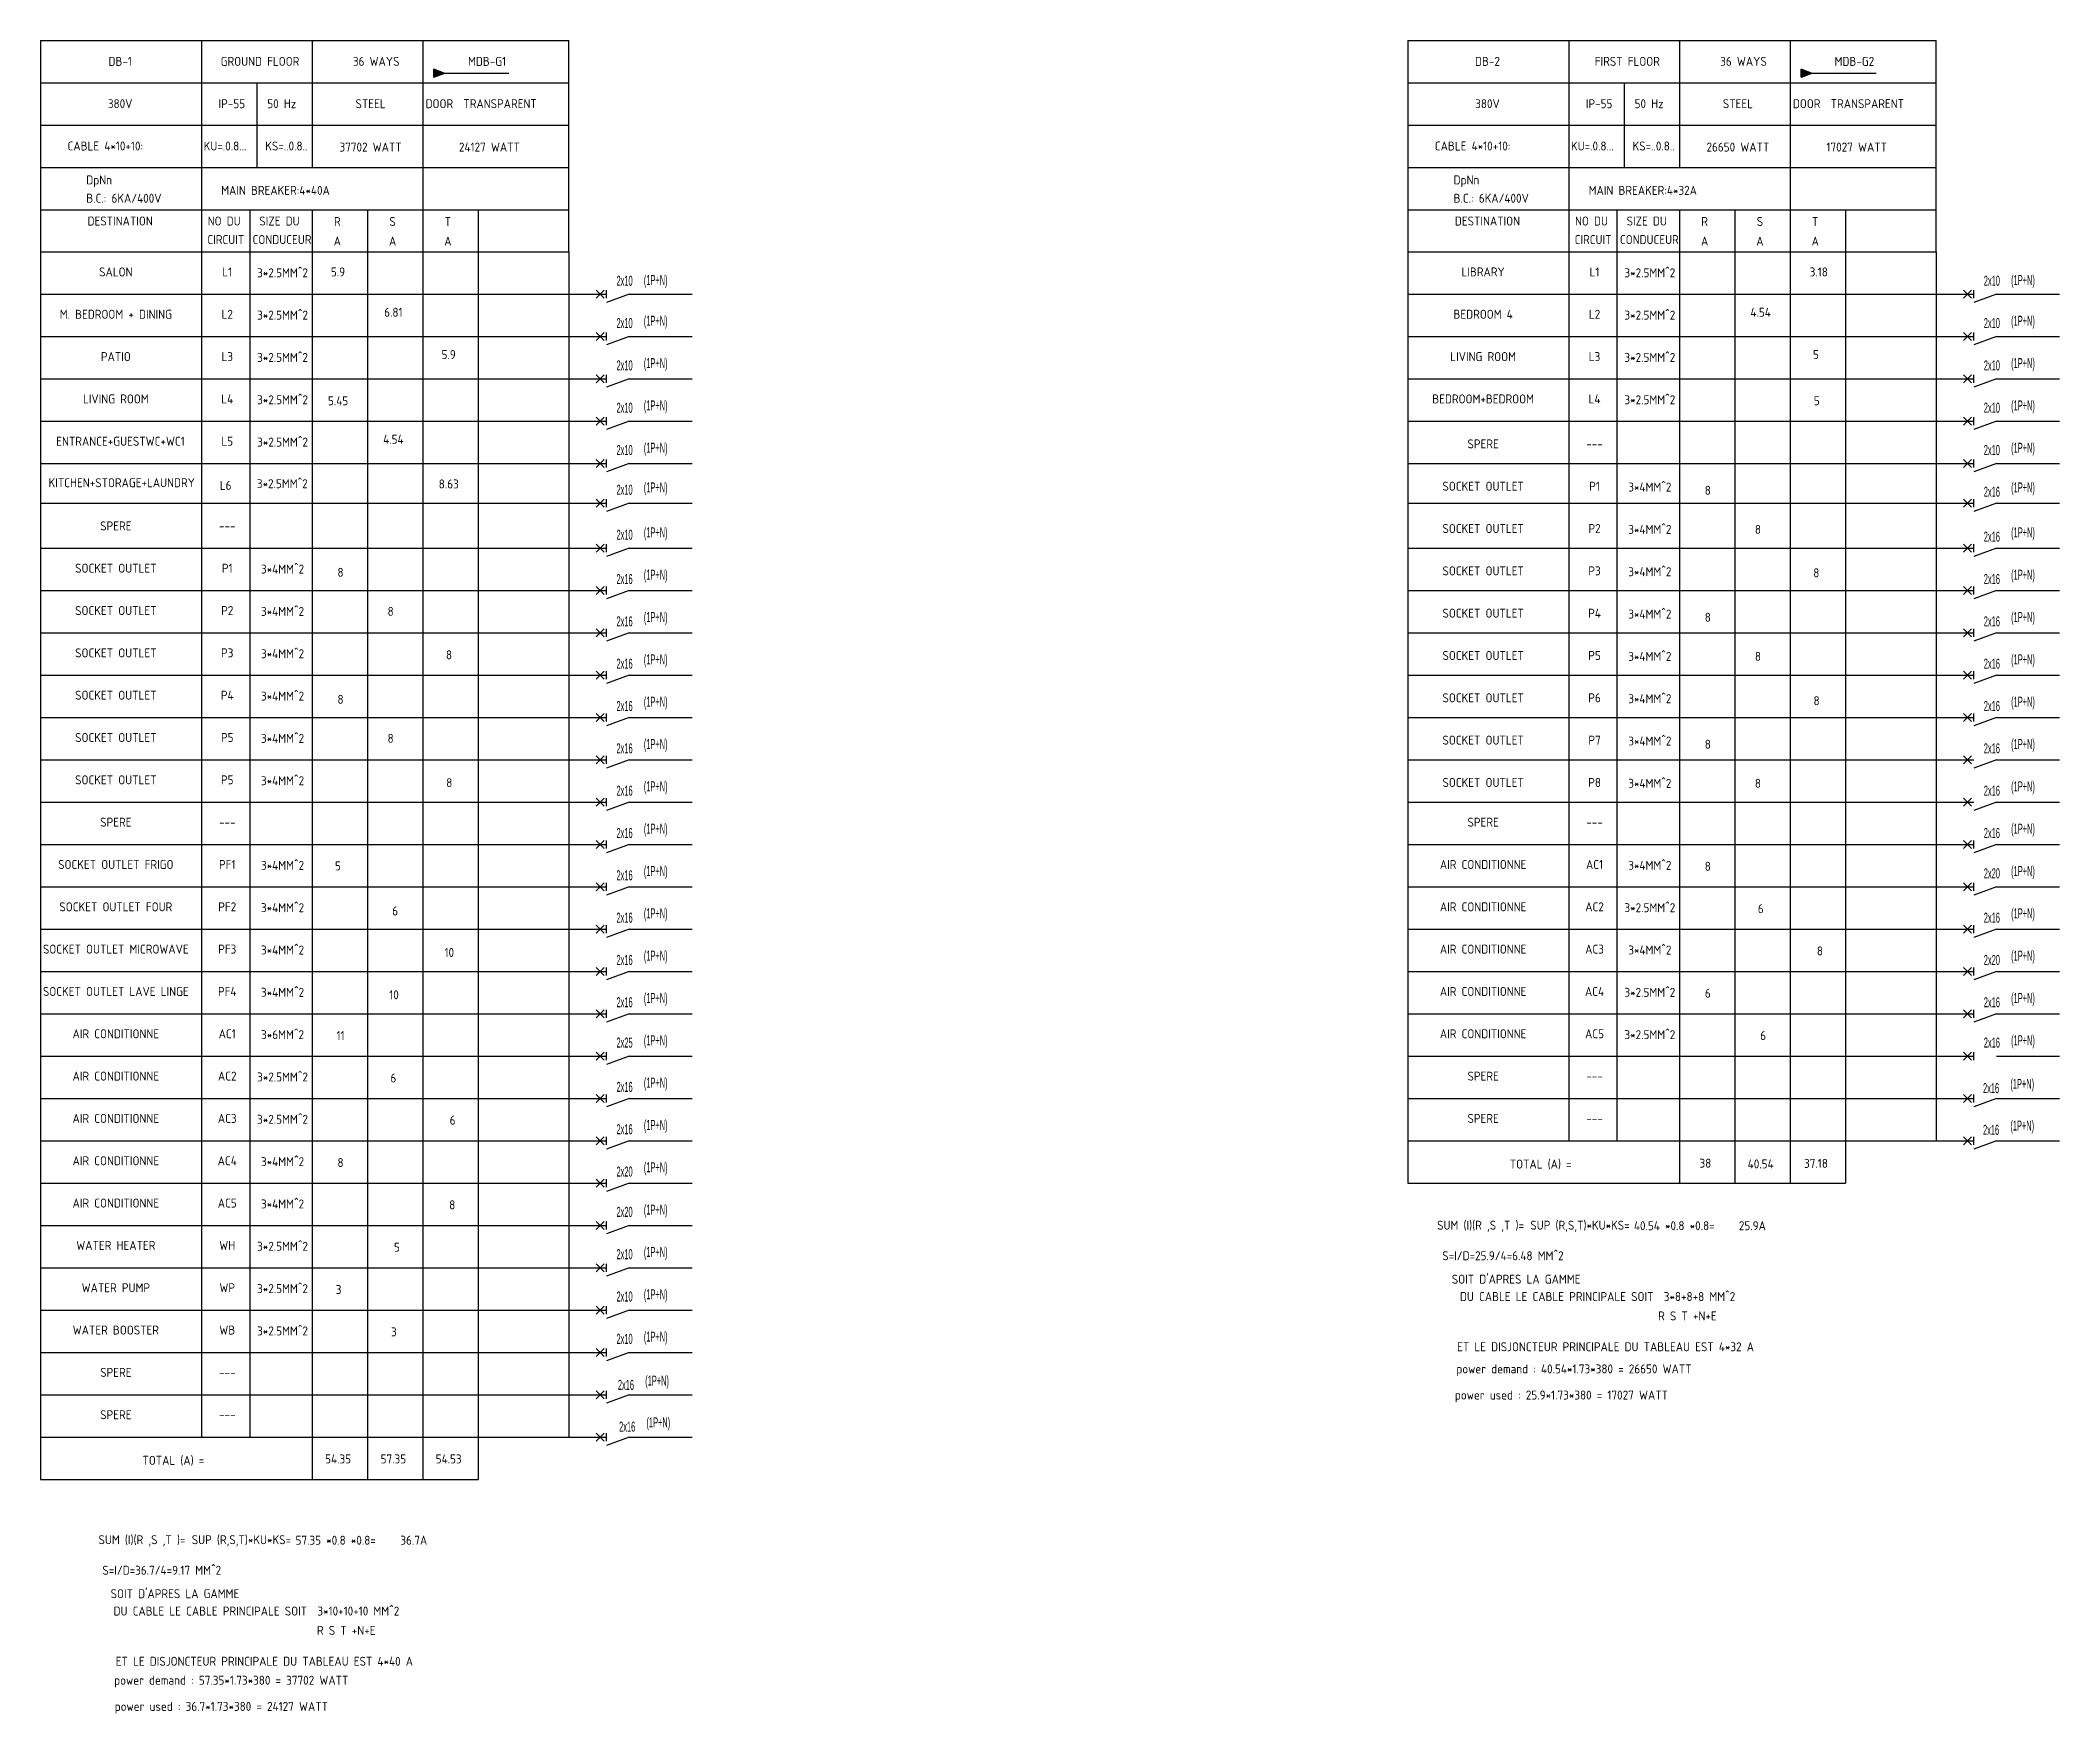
# Model space of a CAD drawing. Header units: inches. Extents: x 23642 to 146359, y -5490 to 33031.
# Drawn here: x 99884 to 146359, y -5490 to 33031 of the extents above; entities that cross this region are included whole.
import ezdxf
from ezdxf.enums import TextEntityAlignment as Align

# ---------------------------------------------------------------- set-up
doc = ezdxf.new("R2010")
doc.units = ezdxf.units.IN
doc.header["$LTSCALE"] = 5
doc.header["$MEASUREMENT"] = 0
doc.layers.add('1power', color=2, linetype='Continuous')
doc.layers.add('E-FIR', color=7, linetype='Continuous')
doc.styles.add('ROMANS', font='')
doc.styles.add('ST-25', font='ISOCP.shx', dxfattribs={"height": 0.25})
doc.styles.get('ROMANS').set_extended_font_data('Arial Narrow')

msp = doc.modelspace()

# ---------------------------------------------------------------- texts
at = {"style": 'ST-25'}
for s, height, p in [('DB-1', 206.984414, (101720.36972, 32548.40672)), ('GROUND FLOOR', 206.9844136, (104938.96972, 32548.40672)), ('36 WAYS', 206.984414, (107612.96972, 32548.40672)), ('MDB-G1', 206.984414, (110165.16972, 32548.40672)), ('DB-2', 206.984414, (133190.48346, 32548.40672)), ('FIRST FLOOR', 206.9844136, (136409.08346, 32548.40672)), ('36 WAYS', 206.984414, (139083.08346, 32548.40672)), ('MDB-G2', 206.984414, (141635.28346, 32548.40672)), ('380V', 206.984414, (101720.36972, 31574.00672)), ('IP-55', 206.984414, (104290.06972, 31574.00672)), ('50 Hz', 206.984414, (105440.86972, 31574.00672)), ('STEEL', 206.984414, (107484.16972, 31574.00672)), ('DOOR  TRANSPARENT', 206.9844136, (110029.36972, 31574.00672)), ('380V', 206.984414, (133190.48346, 31574.00672)), ('IP-55', 206.984414, (135760.18346, 31574.00672)), ('50 Hz', 206.984414, (136910.98346, 31574.00672)), ('STEEL', 206.984414, (138954.28346, 31574.00672)), ('DOOR  TRANSPARENT', 206.9844136, (141499.48346, 31574.00672)), ('CABLE 4*10+10:', 206.9844136, (101379.11972, 30599.60672)), ('KU=.0.8...', 206.984414, (104133.96972, 30599.60672)), ('KS=..0.8..', 206.984414, (105543.76972, 30599.60672)), ('37702 WATT', 206.984414, (107484.16972, 30575.10672)), ('24127 WATT', 206.984414, (110219.06972, 30575.10672)), ('CABLE 4*10+10:', 206.9844136, (132849.23346, 30599.60672)), ('KU=.0.8...', 206.984414, (135604.08346, 30599.60672)), ('KS=..0.8..', 206.984414, (137013.88346, 30599.60672)), ('26650 WATT', 206.984414, (138954.28346, 30575.10672)), ('17027 WATT', 206.984414, (141689.18346, 30575.10672)), ('MAIN BREAKER:4*40A', 206.9844136, (105295.26972, 29578.30672)), ('MAIN BREAKER:4*32A', 206.9844136, (136765.38346, 29578.30672)), ('DESTINATION', 206.9844136, (101720.36972, 28872.35672)), ('NO DU ', 206.984414, (104173.16972, 28872.35672)), ('SIZE DU ', 206.984414, (105445.76972, 28872.35672)), ('R', 206.98441, (106718.36972, 28861.85672)), ('S', 206.98441, (107990.96972, 28861.85672)), ('T', 206.98441, (109263.56972, 28861.85672)), ('DESTINATION', 206.9844136, (133190.48346, 28872.35672)), ('NO DU ', 206.984414, (135643.28346, 28872.35672)), ('SIZE DU ', 206.984414, (136915.88346, 28872.35672)), ('R', 206.98441, (138188.48346, 28861.85672)), ('S', 206.98441, (139461.08346, 28861.85672)), ('T', 206.98441, (140733.68346, 28861.85672)), ('CIRCUIT', 206.984414, (104151.11972, 28446.05672)), ('CONDUCEUR', 206.984414, (105445.76972, 28446.05672)), ('A', 206.98441, (106718.36972, 28411.40672)), ('A', 206.98441, (107990.96972, 28411.40672)), ('A', 206.98441, (109263.56972, 28411.40672)), ('CIRCUIT', 206.984414, (135621.23346, 28446.05672)), ('CONDUCEUR', 206.984414, (136915.88346, 28446.05672)), ('A', 206.98441, (138188.48346, 28411.40672)), ('A', 206.98441, (139461.08346, 28411.40672)), ('A', 206.98441, (140733.68346, 28411.40672)), ('SALON', 206.984414, (101620.61972, 27700.55672)), ('L1', 206.984414, (104184.71972, 27700.55672)), ('3*2.5MM^ 2', 206.984414, (105457.31972, 27700.55672)), ('5.9', 206.984414, (106733.06972, 27700.55672)), ('LIBRARY', 206.984414, (133090.73346, 27700.55672)), ('L1', 206.984414, (135654.83346, 27700.55672)), ('3*2.5MM^ 2', 206.984414, (136927.43346, 27700.55672)), ('3.18', 206.984414, (140816.18285, 27700.55672)), ('M. BEDROOM + DINING', 206.9844136, (101620.61972, 26726.15672)), ('L2', 206.984414, (104184.71972, 26726.15672)), ('3*2.5MM^ 2', 206.984414, (105457.31972, 26726.15672)), ('6.81', 206.984414, (108008.46972, 26772.35672)), ('BEDROOM 4', 206.984414, (133090.73346, 26726.15672)), ('L2', 206.984414, (135654.83346, 26726.15672)), ('3*2.5MM^ 2', 206.984414, (136927.43346, 26726.15672)), ('4.54', 206.984414, (139478.58346, 26772.35672)), ('PATIO', 206.984414, (101620.61972, 25751.75672)), ('L3', 206.984414, (104184.71972, 25751.75672)), ('3*2.5MM^ 2', 206.984414, (105457.31972, 25751.75672)), ('5.9', 206.984414, (109281.06972, 25797.95672)), ('LIVING ROOM', 206.9844136, (133090.73346, 25751.75672)), ('L3', 206.984414, (135654.83346, 25751.75672)), ('3*2.5MM^ 2', 206.984414, (136927.43346, 25751.75672)), ('5', 206.98441, (140751.18346, 25797.95672)), ('LIVING ROOM', 206.9844136, (101620.61972, 24777.35672)), ('L4', 206.984414, (104184.71972, 24777.35672)), ('3*2.5MM^ 2', 206.984414, (105457.31972, 24777.35672)), ('5.45', 206.984414, (106735.86972, 24733.95672)), ('BEDROOM+BEDROOM', 206.9844136, (133090.73346, 24777.35672)), ('L4', 206.984414, (135654.83346, 24777.35672)), ('3*2.5MM^ 2', 206.984414, (136927.43346, 24777.35672)), ('5', 206.98441, (140770.5825, 24733.95672)), ('ENTRANCE+GUESTWC+WC1', 206.9844136, (101727.71972, 23802.95672)), ('L5', 206.984414, (104184.71972, 23802.95672)), ('3*2.5MM^ 2', 206.984414, (105457.31972, 23802.95672)), ('4.54', 206.984414, (108008.46972, 23849.15672)), ('SPERE', 206.984414, (133090.73346, 23742.2125)), ('---', 206.984414, (135654.83346, 23742.2125)), ('KITCHEN+STORAGE+LAUNDRY', 206.9844136, (101756.43016, 22848.08978)), ('L6', 206.984414, (104148.30841, 22787.16615)), ('3*2.5MM^ 2', 206.984414, (105451.44081, 22845.67896)), ('8.63', 206.984414, (109282.91497, 22819.6222)), ('SOCKET OUTLET', 206.9844136, (133090.73346, 22767.8125)), ('P1', 206.984414, (135654.83346, 22767.8125)), ('3*4MM^ 2', 206.984414, (136927.43346, 22767.8125)), ('8', 206.98441, (138261.98346, 22673.3125)), ('SPERE', 206.984414, (101620.61972, 21854.15672)), ('SOCKET OUTLET', 206.9844136, (133090.73346, 21793.4125)), ('P2', 206.984414, (135654.83346, 21793.4125)), ('3*4MM^ 2', 206.984414, (136927.43346, 21793.4125)), ('8', 206.98441, (139415.23346, 21774.1625)), ('---', 206.984414, (104184.71972, 21854.15672)), ('SOCKET OUTLET', 206.9844136, (101620.61972, 20879.75672)), ('P1', 206.984414, (104184.71972, 20879.75672)), ('3*4MM^ 2', 206.984414, (105457.31972, 20879.75672)), ('SOCKET OUTLET', 206.9844136, (133090.73346, 20819.0125)), ('P3', 206.984414, (135654.83346, 20819.0125)), ('3*4MM^ 2', 206.984414, (136927.43346, 20819.0125)), ('8', 206.98441, (106791.86972, 20785.25672)), ('8', 206.98441, (140758.53346, 20773.8625)), ('SOCKET OUTLET', 206.9844136, (101620.61972, 19905.35672)), ('P2', 206.984414, (104184.71972, 19905.35672)), ('3*4MM^ 2', 206.984414, (105457.31972, 19905.35672)), ('8', 206.98441, (107945.11972, 19886.10672)), ('SOCKET OUTLET', 206.9844136, (133090.73346, 19844.6125)), ('P4', 206.984414, (135654.83346, 19844.6125)), ('3*4MM^ 2', 206.984414, (136927.43346, 19844.6125)), ('8', 206.98441, (138261.98346, 19750.1125)), ('3*4MM^ 2', 206.984414, (105457.31972, 18930.95672)), ('SOCKET OUTLET', 206.9844136, (101620.61972, 18930.95672)), ('P3', 206.984414, (104184.71972, 18930.95672)), ('8', 206.98441, (109288.41972, 18885.80672)), ('SOCKET OUTLET', 206.9844136, (133090.73346, 18870.2125)), ('P5', 206.984414, (135654.83346, 18870.2125)), ('3*4MM^ 2', 206.984414, (136927.43346, 18870.2125)), ('8', 206.98441, (139415.23346, 18850.9625)), ('SOCKET OUTLET', 206.9844136, (101620.61972, 17956.55672)), ('P4', 206.984414, (104184.71972, 17956.55672)), ('3*4MM^ 2', 206.984414, (105457.31972, 17956.55672)), ('8', 206.98441, (106791.86972, 17862.05672)), ('SOCKET OUTLET', 206.9844136, (133090.73346, 17895.8125)), ('P6', 206.984414, (135654.83346, 17895.8125)), ('3*4MM^ 2', 206.984414, (136927.43346, 17895.8125)), ('8', 206.98441, (140765.25339, 17829.98693)), ('SOCKET OUTLET', 206.9844136, (101620.61972, 16982.15672)), ('P5', 206.984414, (104184.71972, 16982.15672)), ('3*4MM^ 2', 206.984414, (105457.31972, 16982.15672)), ('8', 206.98441, (107945.11972, 16962.90672)), ('SOCKET OUTLET', 206.9844136, (133090.73346, 16921.4125)), ('P7', 206.984414, (135654.83346, 16921.4125)), ('3*4MM^ 2', 206.984414, (136927.43346, 16921.4125)), ('8', 206.98441, (138261.98346, 16826.9125)), ('SOCKET OUTLET', 206.9844136, (101620.61972, 16007.75672)), ('P5', 206.984414, (104184.71972, 16007.75672)), ('3*4MM^ 2', 206.984414, (105457.31972, 16007.75672)), ('8', 206.98441, (109295.13965, 15941.93115)), ('SOCKET OUTLET', 206.9844136, (133090.73346, 15947.0125)), ('P8', 206.984414, (135654.83346, 15947.0125)), ('3*4MM^ 2', 206.984414, (136927.43346, 15947.0125)), ('8', 206.98441, (139415.23346, 15927.7625)), ('SPERE', 206.984414, (101620.61972, 15033.35672)), ('---', 206.984414, (104184.71972, 15033.35672)), ('SPERE', 206.984414, (133090.73346, 15033.35672)), ('---', 206.984414, (135654.83346, 15033.35672)), ('SOCKET OUTLET FRIGO', 206.9844136, (101620.61972, 14058.95672)), ('PF1', 206.984414, (104184.71972, 14058.95672)), ('3*4MM^ 2', 206.984414, (105457.31972, 14058.95672)), ('5', 206.98441, (106732.1523, 14026.95457)), ('AIR CONDITIONNE', 206.9844136, (133090.73346, 14058.95672)), ('AC1', 206.984414, (135654.83346, 14058.95672)), ('3*4MM^ 2', 206.984414, (136927.43346, 14058.95672)), ('8', 206.98441, (138261.98346, 14018.00672)), ('SOCKET OUTLET FOUR', 206.9844136, (101620.61972, 13084.55672)), ('PF2', 206.984414, (104184.71972, 13084.55672)), ('3*4MM^ 2', 206.984414, (105457.31972, 13084.55672)), ('6', 206.98441, (108049.14293, 12990.05672)), ('AIR CONDITIONNE', 206.9844136, (133090.73346, 13084.55672)), ('AC2', 206.984414, (135654.83346, 13084.55672)), ('3*2.5MM^ 2', 206.984414, (136927.43346, 13084.55672)), ('6', 206.98441, (139478.58346, 13041.15672)), ('SOCKET OUTLET MICROWAVE', 206.9844136, (101620.61972, 12110.15672)), ('PF3', 206.984414, (104184.71972, 12110.15672)), ('3*4MM^ 2', 206.984414, (105457.31972, 12110.15672)), ('10', 206.984414, (109295.14061, 12033.15672)), ('AIR CONDITIONNE', 206.9844136, (133090.73346, 12110.15672)), ('AC3', 206.984414, (135654.83346, 12110.15672)), ('3*4MM^ 2', 206.984414, (136927.43346, 12110.15672)), ('8', 206.98441, (140842.18346, 12069.20672)), ('SOCKET OUTLET LAVE LINGE', 206.9844136, (101620.61972, 11135.75672)), ('PF4', 206.984414, (104184.71972, 11135.75672)), ('3*4MM^ 2', 206.984414, (105457.31972, 11135.75672)), ('10', 206.984414, (108023.3421, 11058.75672)), ('AIR CONDITIONNE', 206.9844136, (133090.73346, 11135.75672)), ('AC4', 206.984414, (135654.83346, 11135.75672)), ('3*2.5MM^ 2', 206.984414, (136927.43346, 11135.75672)), ('6', 206.98441, (138261.98346, 11094.80672)), ('AIR CONDITIONNE', 206.9844136, (101620.61972, 10161.35672)), ('AC1', 206.984414, (104184.71972, 10161.35672)), ('3*6MM^ 2', 206.984414, (105457.31972, 10161.35672)), ('AIR CONDITIONNE', 206.9844136, (133090.73346, 10161.35672)), ('AC5', 206.984414, (135654.83346, 10161.35672)), ('3*2.5MM^ 2', 206.984414, (136927.43346, 10161.35672)), ('11', 206.984414, (106791.86972, 10120.40672)), ('6', 206.98441, (139534.58346, 10120.40672)), ('3*2.5MM^ 2', 206.984414, (105457.31972, 9186.95672)), ('AIR CONDITIONNE', 206.9844136, (101620.61972, 9186.95672)), ('AC2', 206.984414, (104184.71972, 9186.95672)), ('6', 206.98441, (108008.46972, 9143.55672)), ('SPERE', 206.984414, (133090.73346, 9186.95672)), ('---', 206.984414, (135654.83346, 9186.95672)), ('AIR CONDITIONNE', 206.9844136, (101620.61972, 8212.55672)), ('AC3', 206.984414, (104184.71972, 8212.55672)), ('3*2.5MM^ 2', 206.984414, (105457.31972, 8212.55672)), ('6', 206.98441, (109372.06972, 8171.60672)), ('SPERE', 206.984414, (133090.73346, 8212.55672)), ('---', 206.984414, (135654.83346, 8212.55672)), ('AIR CONDITIONNE', 206.9844136, (101620.61972, 7238.15672)), ('AC4', 206.984414, (104184.71972, 7238.15672)), ('3*4MM^ 2', 206.984414, (105457.31972, 7238.15672)), ('8', 206.98441, (106791.86972, 7197.20672)), ('TOTAL (A) =', 206.9844136, (134415.57861, 7162.41697)), ('38', 206.984414, (138205.98346, 7182.19061)), ('40.54', 206.984414, (139478.58346, 7165.36304)), ('37.18', 206.984414, (140751.18346, 7177.90382)), ('AIR CONDITIONNE', 206.9844136, (101620.61972, 6263.75672)), ('AC5', 206.984414, (104184.71972, 6263.75672)), ('3*4MM^ 2', 206.984414, (105457.31972, 6263.75672)), ('8', 206.98441, (109362.94454, 6222.80672)), ('SUM (I)(R ,S ,T )= ', 206.9844136, (133090.73346, 5741.14299)), ('SUP (R,S,T)*KU*KS=', 206.9844136, (135319.88346, 5741.14299)), ('40.54 *0.8 *0.8=', 206.9844136, (137489.88346, 5742.54299)), ('25.9A', 206.984414, (139287.13346, 5742.54299)), ('WATER HEATER', 206.9844136, (101620.61972, 5289.35672)), ('WH', 206.984414, (104184.71972, 5289.35672)), ('3*2.5MM^ 2', 206.984414, (105457.31972, 5289.35672)), ('5', 206.98441, (108090.23133, 5248.40672)), ('S=I/D=25.9/4=6.48 MM^ 2', 206.9844136, (133546.46456, 5071.24299)), ("SOIT D'APRES LA GAMME ", 206.9844136, (133909.76456, 4531.89299)), ('WATER PUMP', 206.984414, (101620.61972, 4314.95672)), ('WP', 206.984414, (104184.71972, 4314.95672)), ('3*2.5MM^ 2', 206.984414, (105457.31972, 4314.95672)), ('3', 206.98441, (106747.24947, 4274.00672)), ('DU CABLE LE CABLE PRINCIPALE SOIT  3*8+8+8 MM^ 2', 206.9844136, (135725.21456, 4131.84299)), ('R S T +N+E', 206.984414, (137792.31456, 3666.69299)), ('WATER BOOSTER', 206.9844136, (101620.61972, 3340.55672)), ('WB', 206.984414, (104184.71972, 3340.55672)), ('3*2.5MM^ 2', 206.984414, (105457.31972, 3340.55672)), ('3', 206.98441, (108019.18814, 3299.60672)), ('ET LE DISJONCTEUR PRINCIPALE DU TABLEAU EST 4*32 A', 206.9844136, (135907.91456, 2955.84299)), ('SPERE', 206.984414, (101620.61972, 2366.15672)), ('---', 206.984414, (104184.71972, 2366.15672)), ('power demand : 40.54*1.73*380 = 26650 WATT', 206.9844136, (135180.53569, 2415.46516)), ('power used : 25.9*1.73*380 = 17027 WATT  ', 206.9844136, (135010.78569, 1813.11516)), ('SPERE', 206.984414, (101620.61972, 1391.75672)), ('---', 206.984414, (104184.71972, 1391.75672)), ('TOTAL (A) =', 206.9844136, (102945.46487, 341.61697)), ('54.35', 206.984414, (106735.86972, 373.95672)), ('57.35', 206.984414, (108008.46972, 373.95672)), ('54.53', 206.984414, (109281.06972, 373.95672)), ('SUM (I)(R ,S ,T )= ', 206.9844136, (102281.62051, -1499.35701)), ('SUP (R,S,T)*KU*KS=', 206.9844136, (104510.77051, -1499.35701)), ('57.35 *0.8 *0.8=', 206.9844136, (106680.77051, -1497.95701)), ('36.7A', 206.984414, (108478.02051, -1497.95701)), ('S=I/D=36.7/4=9.17 MM^ 2', 206.9844136, (102677.91769, -2169.25701)), ("SOIT D'APRES LA GAMME ", 206.9844136, (103041.21769, -2708.60701)), ('DU CABLE LE CABLE PRINCIPALE SOIT  3*10+10+10 MM^ 2', 206.9844136, (104856.66769, -3108.65701)), ('R S T +N+E', 206.984414, (106923.76769, -3573.80701)), ('ET LE DISJONCTEUR PRINCIPALE DU TABLEAU EST 4*40 A', 206.9844136, (105039.36769, -4284.65701)), ('power demand : 57.35*1.73*380 = 37702 WATT', 206.9844136, (104277.33804, -4752.5742)), ('power used : 36.7*1.73*380 = 24127 WATT ', 206.9844136, (104107.58804, -5354.9242))]:
    msp.add_text(s, height=height, dxfattribs=at).set_placement(p, align=Align.MIDDLE)
for s, height, p in [('DpNn', 206.984414, (100940.64625, 29715.31341)), ('DpNn', 206.984414, (132410.75999, 29715.31341)), ('B.C.: 6KA/400V', 206.9844136, (100940.64625, 29293.45197)), ('B.C.: 6KA/400V', 206.9844136, (132410.75999, 29293.45197))]:
    msp.add_text(s, height=height, dxfattribs=at).set_placement(p)
at = {"layer": 'E-FIR', "style": 'ROMANS', "width": 0.65}
for s, p in [('2x10', (113144.29563, 27382.90349)), ('(1P+N)', (113773.37156, 27398.92181)), ('2x10', (144614.40937, 27382.90349)), ('(1P+N)', (145243.4853, 27398.92181)), ('2x10', (113144.29563, 26408.50349)), ('(1P+N)', (113773.37156, 26461.62181)), ('2x10', (144614.40937, 26408.50349)), ('(1P+N)', (145243.4853, 26461.62181)), ('2x10', (113144.29563, 25434.10349)), ('(1P+N)', (113773.37156, 25487.22181)), ('2x10', (144614.40937, 25434.10349)), ('(1P+N)', (145243.4853, 25487.22181)), ('2x10', (113144.29563, 24459.70349)), ('(1P+N)', (113773.37156, 24512.82181)), ('2x10', (144614.40937, 24459.70349)), ('(1P+N)', (145243.4853, 24512.82181)), ('2x10', (113144.29563, 23485.30349)), ('(1P+N)', (113773.37156, 23538.42181)), ('2x10', (144614.31025, 23485.30349)), ('(1P+N)', (145243.38617, 23538.42181)), ('2x10', (113144.19476, 22571.64771)), ('(1P+N)', (113773.27069, 22624.76603)), ('(1P+N)', (145243.38617, 22624.76603)), ('2x16', (144614.31025, 22525.79771)), ('2x10', (113144.29563, 21536.50349)), ('(1P+N)', (113773.37156, 21589.62181)), ('2x16', (144614.31025, 21490.65349)), ('(1P+N)', (145243.38617, 21589.62181)), ('2x16', (113144.29563, 20516.25349)), ('(1P+N)', (113773.37156, 20615.22181)), ('2x16', (144614.31025, 20516.25349)), ('(1P+N)', (145243.38617, 20615.22181)), ('2x16', (113144.29563, 19541.85349)), ('(1P+N)', (113773.37156, 19640.82181)), ('2x16', (144614.31025, 19541.85349)), ('(1P+N)', (145243.38617, 19640.82181)), ('2x16', (113144.29563, 18567.45349)), ('(1P+N)', (113773.37156, 18666.42181)), ('2x16', (144614.31025, 18567.45349)), ('(1P+N)', (145243.38617, 18666.42181)), ('2x16', (113144.29563, 17593.05349)), ('(1P+N)', (113773.37156, 17692.02181)), ('2x16', (144614.31025, 17593.05349)), ('(1P+N)', (145243.38617, 17692.02181)), ('2x16', (113144.29563, 16618.65349)), ('(1P+N)', (113773.37156, 16717.62181)), ('2x16', (144614.31025, 16618.65349)), ('(1P+N)', (145243.38617, 16717.62181)), ('2x16', (113144.29563, 15644.25349)), ('(1P+N)', (113773.37156, 15743.22181)), ('2x16', (144614.31025, 15644.25349)), ('(1P+N)', (145243.38617, 15743.22181)), ('2x16', (113144.29563, 14669.85349)), ('(1P+N)', (113773.37156, 14768.82181)), ('2x16', (144614.40937, 14669.85349)), ('(1P+N)', (145243.4853, 14768.82181)), ('(1P+N)', (113773.37156, 13794.42181)), ('2x20', (144614.40937, 13741.30349)), ('(1P+N)', (145243.4853, 13794.42181)), ('(1P+N)', (145243.4853, 13794.42181)), ('2x16', (113144.29563, 13695.45349)), ('(1P+N)', (113773.37156, 12820.02181)), ('(1P+N)', (145243.4853, 12820.02181)), ('2x16', (113144.29563, 12721.05349)), ('2x16', (144614.40937, 12721.05349)), ('(1P+N)', (113773.37156, 11845.62181)), ('(1P+N)', (145243.4853, 11845.62181)), ('2x16', (113144.29563, 11746.65349)), ('2x20', (144614.40937, 11746.65349)), ('2x16', (113144.29563, 10772.25349)), ('(1P+N)', (113773.37156, 10871.22181)), ('2x16', (144614.40937, 10772.25349)), ('(1P+N)', (145243.4853, 10871.22181)), ('2x25', (113144.29563, 9843.70349)), ('(1P+N)', (113773.37156, 9896.82181)), ('(1P+N)', (113773.37156, 9896.82181)), ('2x16', (144614.40937, 9843.70349)), ('(1P+N)', (145243.4853, 9896.82181)), ('2x16', (113144.29563, 8823.45349)), ('(1P+N)', (113773.37156, 8922.42181)), ('2x16', (144596.50177, 8795.50145)), ('(1P+N)', (145225.57769, 8894.46977)), ('2x16', (113144.29563, 7849.05349)), ('(1P+N)', (113773.37156, 7948.02181)), ('2x16', (144596.50177, 7835.50145)), ('(1P+N)', (145225.57769, 7934.46977)), ('2x20', (113144.29563, 6874.65349)), ('(1P+N)', (113773.37156, 6973.62181)), ('2x20', (113144.29563, 5946.10349)), ('(1P+N)', (113773.37156, 5999.22181)), ('2x10', (113144.29563, 4971.70349)), ('(1P+N)', (113773.37156, 5024.82181)), ('2x10', (113144.29563, 3997.30349)), ('(1P+N)', (113773.37156, 4050.42181)), ('2x10', (113144.29563, 3022.90349)), ('(1P+N)', (113773.37156, 3076.02181)), ('2x16', (113176.00177, 1963.50145)), ('(1P+N)', (113805.07769, 2062.46977)), ('2x16', (113204.50177, 1001.50145)), ('(1P+N)', (113833.57769, 1100.46977))]:
    msp.add_text(s, height=229.480436, dxfattribs=at).set_placement(p)

# ---------------------------------------------------------------- hatches: boundary and pattern name
at = {"layer": '1power', "linetype": 'Continuous'}
h = msp.add_hatch(dxfattribs=at)
h.set_pattern_fill('LINE', color=256, scale=0.07)
h.set_pattern_definition([(0, (121985.8143, 43123.35698), (0, 0.22225), [])])
h.paths.add_polyline_path([(108937.41111, 32365.63938), (108937.41111, 32185.27458), (109177.21431, 32275.45698)])
h = msp.add_hatch(dxfattribs=at)
h.set_pattern_fill('LINE', color=256, scale=0.07)
h.set_pattern_definition([(0, (153455.92805, 43123.35698), (0, 0.22225), [])])
h.paths.add_polyline_path([(140407.52485, 32365.63938), (140407.52485, 32185.27458), (140647.32805, 32275.45698)])

# ---------------------------------------------------------------- linework, layer by layer
for p, q in [((112046.26343, 27185.05698), (112913.70732, 27185.05698)), ((112858.53205, 27093.0982), (112674.61449, 27277.01576)), ((112674.61449, 27093.0982), (112858.53205, 27277.01576)), ((112913.70732, 27093.0982), (112913.70732, 27277.01576)), ((113436.12401, 27185.05698), (112913.70732, 26994.91285)), ((113436.12401, 27185.05698), (114888.8362, 27185.05698)), ((143516.37717, 27185.05698), (144383.82106, 27185.05698)), ((144328.64579, 27093.0982), (144144.72823, 27277.01576)), ((144144.72823, 27093.0982), (144328.64579, 27277.01576)), ((144383.82106, 27093.0982), (144383.82106, 27277.01576)), ((144906.23775, 27185.05698), (144383.82106, 26994.91285)), ((144906.23775, 27185.05698), (146358.94994, 27185.05698)), ((112046.26343, 26210.65698), (112913.70732, 26210.65698)), ((112858.53205, 26118.6982), (112674.61449, 26302.61576)), ((112674.61449, 26118.6982), (112858.53205, 26302.61576)), ((112913.70732, 26118.6982), (112913.70732, 26302.61576)), ((113436.12401, 26210.65698), (112913.70732, 26020.51285)), ((113436.12401, 26210.65698), (114888.8362, 26210.65698)), ((143516.37717, 26210.65698), (144383.82106, 26210.65698)), ((144328.64579, 26118.6982), (144144.72823, 26302.61576)), ((144144.72823, 26118.6982), (144328.64579, 26302.61576)), ((144383.82106, 26118.6982), (144383.82106, 26302.61576)), ((144906.23775, 26210.65698), (144383.82106, 26020.51285)), ((144906.23775, 26210.65698), (146358.94994, 26210.65698)), ((112046.26343, 25236.25698), (112913.70732, 25236.25698)), ((112858.53205, 25144.2982), (112674.61449, 25328.21576)), ((112674.61449, 25144.2982), (112858.53205, 25328.21576)), ((112913.70732, 25144.2982), (112913.70732, 25328.21576)), ((113436.12401, 25236.25698), (112913.70732, 25046.11285)), ((113436.12401, 25236.25698), (114888.8362, 25236.25698)), ((143516.37717, 25236.25698), (144383.82106, 25236.25698)), ((144328.64579, 25144.2982), (144144.72823, 25328.21576)), ((144144.72823, 25144.2982), (144328.64579, 25328.21576)), ((144383.82106, 25144.2982), (144383.82106, 25328.21576)), ((144906.23775, 25236.25698), (144383.82106, 25046.11285)), ((144906.23775, 25236.25698), (146358.94994, 25236.25698)), ((112046.26343, 24261.85698), (112913.70732, 24261.85698)), ((112858.53205, 24169.8982), (112674.61449, 24353.81576)), ((112674.61449, 24169.8982), (112858.53205, 24353.81576)), ((112913.70732, 24169.8982), (112913.70732, 24353.81576)), ((113436.12401, 24261.85698), (112913.70732, 24071.71285)), ((113436.12401, 24261.85698), (114888.8362, 24261.85698)), ((143516.37717, 24261.85698), (144383.82106, 24261.85698)), ((144328.64579, 24169.8982), (144144.72823, 24353.81576)), ((144144.72823, 24169.8982), (144328.64579, 24353.81576)), ((144383.82106, 24169.8982), (144383.82106, 24353.81576)), ((144906.23775, 24261.85698), (144383.82106, 24071.71285)), ((144906.23775, 24261.85698), (146358.94994, 24261.85698)), ((112046.26343, 23287.45698), (112913.70732, 23287.45698)), ((112858.53205, 23195.4982), (112674.61449, 23379.41576)), ((112674.61449, 23195.4982), (112858.53205, 23379.41576)), ((112913.70732, 23195.4982), (112913.70732, 23379.41576)), ((113436.12401, 23287.45698), (112913.70732, 23097.31285)), ((113436.12401, 23287.45698), (114888.8362, 23287.45698)), ((143516.27805, 23287.45698), (144383.72193, 23287.45698)), ((144328.54666, 23195.4982), (144144.62911, 23379.41576)), ((144144.62911, 23195.4982), (144328.54666, 23379.41576)), ((144383.72193, 23195.4982), (144383.72193, 23379.41576)), ((144906.13862, 23287.45698), (144383.72193, 23097.31285)), ((144906.13862, 23287.45698), (146358.85082, 23287.45698)), ((112046.16256, 22373.8012), (112913.60645, 22373.8012)), ((112858.43118, 22281.84242), (112674.51362, 22465.75997)), ((112674.51362, 22281.84242), (112858.43118, 22465.75997)), ((112913.60645, 22281.84242), (112913.60645, 22465.75997)), ((113436.02314, 22373.8012), (112913.60645, 22183.65707)), ((113436.02314, 22373.8012), (114888.73533, 22373.8012)), ((143516.27805, 22373.8012), (144383.72193, 22373.8012)), ((144328.54666, 22281.84242), (144144.62911, 22465.75997)), ((144144.62911, 22281.84242), (144328.54666, 22465.75997)), ((144383.72193, 22281.84242), (144383.72193, 22465.75997)), ((144906.13862, 22373.8012), (144383.72193, 22183.65707)), ((144906.13862, 22373.8012), (146358.85082, 22373.8012)), ((112858.53205, 21246.6982), (112674.61449, 21430.61576)), ((112674.61449, 21246.6982), (112858.53205, 21430.61576)), ((112913.70732, 21246.6982), (112913.70732, 21430.61576)), ((144328.54666, 21246.6982), (144144.62911, 21430.61576)), ((144144.62911, 21246.6982), (144328.54666, 21430.61576)), ((144383.72193, 21246.6982), (144383.72193, 21430.61576)), ((112046.26343, 21338.65698), (112913.70732, 21338.65698)), ((113436.12401, 21338.65698), (112913.70732, 21148.51285)), ((113436.12401, 21338.65698), (114888.8362, 21338.65698)), ((143516.27805, 21338.65698), (144383.72193, 21338.65698)), ((144906.13862, 21338.65698), (144383.72193, 21148.51285)), ((144906.13862, 21338.65698), (146358.85082, 21338.65698)), ((112858.53205, 20272.2982), (112674.61449, 20456.21576)), ((112674.61449, 20272.2982), (112858.53205, 20456.21576)), ((112913.70732, 20272.2982), (112913.70732, 20456.21576)), ((144328.54666, 20272.2982), (144144.62911, 20456.21576)), ((144144.62911, 20272.2982), (144328.54666, 20456.21576)), ((144383.72193, 20272.2982), (144383.72193, 20456.21576)), ((112046.26343, 20364.25698), (112913.70732, 20364.25698)), ((113436.12401, 20364.25698), (112913.70732, 20174.11285)), ((113436.12401, 20364.25698), (114888.8362, 20364.25698)), ((143516.27805, 20364.25698), (144383.72193, 20364.25698)), ((144906.13862, 20364.25698), (144383.72193, 20174.11285)), ((144906.13862, 20364.25698), (146358.85082, 20364.25698)), ((112046.26343, 19389.85698), (112913.70732, 19389.85698)), ((112858.53205, 19297.8982), (112674.61449, 19481.81576)), ((112674.61449, 19297.8982), (112858.53205, 19481.81576)), ((112913.70732, 19297.8982), (112913.70732, 19481.81576)), ((113436.12401, 19389.85698), (112913.70732, 19199.71285)), ((113436.12401, 19389.85698), (114888.8362, 19389.85698)), ((143516.27805, 19389.85698), (144383.72193, 19389.85698)), ((144328.54666, 19297.8982), (144144.62911, 19481.81576)), ((144144.62911, 19297.8982), (144328.54666, 19481.81576)), ((144383.72193, 19297.8982), (144383.72193, 19481.81576)), ((144906.13862, 19389.85698), (144383.72193, 19199.71285)), ((144906.13862, 19389.85698), (146358.85082, 19389.85698)), ((112046.26343, 18415.45698), (112913.70732, 18415.45698)), ((112858.53205, 18323.4982), (112674.61449, 18507.41576)), ((112674.61449, 18323.4982), (112858.53205, 18507.41576)), ((112913.70732, 18323.4982), (112913.70732, 18507.41576)), ((113436.12401, 18415.45698), (112913.70732, 18225.31285)), ((113436.12401, 18415.45698), (114888.8362, 18415.45698)), ((143516.27805, 18415.45698), (144383.72193, 18415.45698)), ((144328.54666, 18323.4982), (144144.62911, 18507.41576)), ((144144.62911, 18323.4982), (144328.54666, 18507.41576)), ((144383.72193, 18323.4982), (144383.72193, 18507.41576)), ((144906.13862, 18415.45698), (144383.72193, 18225.31285)), ((144906.13862, 18415.45698), (146358.85082, 18415.45698)), ((112046.26343, 17441.05698), (112913.70732, 17441.05698)), ((112858.53205, 17349.0982), (112674.61449, 17533.01576)), ((112674.61449, 17349.0982), (112858.53205, 17533.01576)), ((112913.70732, 17349.0982), (112913.70732, 17533.01576)), ((113436.12401, 17441.05698), (112913.70732, 17250.91285)), ((113436.12401, 17441.05698), (114888.8362, 17441.05698)), ((143516.27805, 17441.05698), (144383.72193, 17441.05698)), ((144328.54666, 17349.0982), (144144.62911, 17533.01576)), ((144144.62911, 17349.0982), (144328.54666, 17533.01576)), ((144383.72193, 17349.0982), (144383.72193, 17533.01576)), ((144906.13862, 17441.05698), (144383.72193, 17250.91285)), ((144906.13862, 17441.05698), (146358.85082, 17441.05698)), ((112046.26343, 16466.65698), (112913.70732, 16466.65698)), ((112858.53205, 16374.6982), (112674.61449, 16558.61576)), ((112674.61449, 16374.6982), (112858.53205, 16558.61576)), ((112913.70732, 16374.6982), (112913.70732, 16558.61576)), ((113436.12401, 16466.65698), (112913.70732, 16276.51285)), ((113436.12401, 16466.65698), (114888.8362, 16466.65698)), ((143516.27805, 16466.65698), (144383.72193, 16466.65698)), ((144328.54666, 16374.6982), (144144.62911, 16558.61576)), ((144144.62911, 16374.6982), (144328.54666, 16558.61576)), ((144906.13862, 16466.65698), (144383.72193, 16276.51285)), ((144906.13862, 16466.65698), (146358.85082, 16466.65698)), ((112046.26343, 15492.25698), (112913.70732, 15492.25698)), ((112858.53205, 15400.2982), (112674.61449, 15584.21576)), ((112674.61449, 15400.2982), (112858.53205, 15584.21576)), ((112913.70732, 15400.2982), (112913.70732, 15584.21576)), ((113436.12401, 15492.25698), (112913.70732, 15302.11285)), ((113436.12401, 15492.25698), (114888.8362, 15492.25698)), ((143516.27805, 15492.25698), (144383.72193, 15492.25698)), ((144328.54666, 15400.2982), (144144.62911, 15584.21576)), ((144144.62911, 15400.2982), (144328.54666, 15584.21576)), ((144906.13862, 15492.25698), (144383.72193, 15302.11285)), ((144906.13862, 15492.25698), (146358.85082, 15492.25698)), ((112046.26343, 14517.85698), (112913.70732, 14517.85698)), ((112858.53205, 14425.8982), (112674.61449, 14609.81576)), ((112674.61449, 14425.8982), (112858.53205, 14609.81576)), ((112913.70732, 14425.8982), (112913.70732, 14609.81576)), ((113436.12401, 14517.85698), (112913.70732, 14327.71285)), ((113436.12401, 14517.85698), (114888.8362, 14517.85698)), ((143516.37717, 14517.85698), (144383.82106, 14517.85698)), ((144328.64579, 14425.8982), (144144.72823, 14609.81576)), ((144144.72823, 14425.8982), (144328.64579, 14609.81576)), ((144383.82106, 14425.8982), (144383.82106, 14609.81576)), ((144906.23775, 14517.85698), (144383.82106, 14327.71285)), ((144906.23775, 14517.85698), (146358.94994, 14517.85698)), ((112046.26343, 13543.45698), (112913.70732, 13543.45698)), ((112858.53205, 13451.4982), (112674.61449, 13635.41576)), ((112674.61449, 13451.4982), (112858.53205, 13635.41576)), ((112913.70732, 13451.4982), (112913.70732, 13635.41576)), ((113436.12401, 13543.45698), (112913.70732, 13353.31285)), ((113436.12401, 13543.45698), (114888.8362, 13543.45698)), ((143516.37717, 13543.45698), (144383.82106, 13543.45698)), ((144328.64579, 13451.4982), (144144.72823, 13635.41576)), ((144144.72823, 13451.4982), (144328.64579, 13635.41576)), ((144383.82106, 13451.4982), (144383.82106, 13635.41576)), ((144906.23775, 13543.45698), (144383.82106, 13353.31285)), ((144906.23775, 13543.45698), (146358.94994, 13543.45698)), ((112046.26343, 12569.05698), (112913.70732, 12569.05698)), ((112858.53205, 12477.0982), (112674.61449, 12661.01576)), ((112674.61449, 12477.0982), (112858.53205, 12661.01576)), ((112913.70732, 12477.0982), (112913.70732, 12661.01576)), ((113436.12401, 12569.05698), (112913.70732, 12378.91285)), ((113436.12401, 12569.05698), (114888.8362, 12569.05698)), ((143516.37717, 12569.05698), (144383.82106, 12569.05698)), ((144328.64579, 12477.0982), (144144.72823, 12661.01576)), ((144144.72823, 12477.0982), (144328.64579, 12661.01576)), ((144383.82106, 12477.0982), (144383.82106, 12661.01576)), ((144906.23775, 12569.05698), (144383.82106, 12378.91285)), ((144906.23775, 12569.05698), (146358.94994, 12569.05698)), ((112858.53205, 11502.6982), (112674.61449, 11686.61576)), ((112674.61449, 11502.6982), (112858.53205, 11686.61576)), ((112913.70732, 11502.6982), (112913.70732, 11686.61576)), ((144328.64579, 11502.6982), (144144.72823, 11686.61576)), ((144144.72823, 11502.6982), (144328.64579, 11686.61576)), ((144383.82106, 11502.6982), (144383.82106, 11686.61576)), ((112046.26343, 11594.65698), (112913.70732, 11594.65698)), ((113436.12401, 11594.65698), (112913.70732, 11404.51285)), ((113436.12401, 11594.65698), (114888.8362, 11594.65698)), ((143516.37717, 11594.65698), (144383.82106, 11594.65698)), ((144906.23775, 11594.65698), (144383.82106, 11404.51285)), ((144906.23775, 11594.65698), (146358.94994, 11594.65698)), ((112858.53205, 10528.2982), (112674.61449, 10712.21576)), ((112674.61449, 10528.2982), (112858.53205, 10712.21576)), ((112858.53205, 10528.2982), (112674.61449, 10712.21576)), ((112674.61449, 10528.2982), (112858.53205, 10712.21576)), ((112913.70732, 10528.2982), (112913.70732, 10712.21576)), ((112913.70732, 10528.2982), (112913.70732, 10712.21576)), ((144328.64579, 10528.2982), (144144.72823, 10712.21576)), ((144144.72823, 10528.2982), (144328.64579, 10712.21576)), ((144383.82106, 10528.2982), (144383.82106, 10712.21576)), ((112046.26343, 10620.25698), (112913.70732, 10620.25698)), ((112046.26343, 10620.25698), (112913.70732, 10620.25698)), ((113436.12401, 10620.25698), (112913.70732, 10430.11285)), ((113436.12401, 10620.25698), (112913.70732, 10430.11285)), ((113436.12401, 10620.25698), (114888.8362, 10620.25698)), ((113436.12401, 10620.25698), (114888.8362, 10620.25698)), ((143516.37717, 10620.25698), (144383.82106, 10620.25698)), ((144906.23775, 10620.25698), (144383.82106, 10430.11285)), ((144906.23775, 10620.25698), (146358.94994, 10620.25698)), ((112046.26343, 9645.85698), (112913.70732, 9645.85698)), ((112858.53205, 9553.8982), (112674.61449, 9737.81576)), ((112674.61449, 9553.8982), (112858.53205, 9737.81576)), ((112913.70732, 9553.8982), (112913.70732, 9737.81576)), ((113436.12401, 9645.85698), (112913.70732, 9455.71285)), ((113436.12401, 9645.85698), (114888.8362, 9645.85698)), ((143516.37717, 9645.85698), (144383.82106, 9645.85698)), ((144328.64579, 9553.8982), (144144.72823, 9737.81576)), ((144144.72823, 9553.8982), (144328.64579, 9737.81576)), ((144383.82106, 9553.8982), (144383.82106, 9737.81576)), ((144906.23775, 9645.85698), (146358.94994, 9645.85698)), ((112046.26343, 8671.45698), (112913.70732, 8671.45698)), ((112858.53205, 8579.4982), (112674.61449, 8763.41576)), ((112674.61449, 8579.4982), (112858.53205, 8763.41576)), ((112913.70732, 8579.4982), (112913.70732, 8763.41576)), ((113436.12401, 8671.45698), (112913.70732, 8481.31285)), ((113436.12401, 8671.45698), (114888.8362, 8671.45698)), ((143516.37717, 8671.45698), (144383.82106, 8671.45698)), ((144328.64579, 8579.4982), (144144.72823, 8763.41576)), ((144144.72823, 8579.4982), (144328.64579, 8763.41576)), ((144383.82106, 8579.4982), (144383.82106, 8763.41576)), ((144906.23775, 8671.45698), (144383.82106, 8481.31285)), ((144906.23775, 8671.45698), (146358.94994, 8671.45698)), ((112046.26343, 7697.05698), (112913.70732, 7697.05698)), ((112858.53205, 7605.0982), (112674.61449, 7789.01576)), ((112674.61449, 7605.0982), (112858.53205, 7789.01576)), ((112913.70732, 7605.0982), (112913.70732, 7789.01576)), ((113436.12401, 7697.05698), (112913.70732, 7506.91285)), ((113436.12401, 7697.05698), (114888.8362, 7697.05698)), ((143516.37717, 7697.05698), (144383.82106, 7697.05698)), ((144328.64579, 7605.0982), (144144.72823, 7789.01576)), ((144144.72823, 7605.0982), (144328.64579, 7789.01576)), ((144383.82106, 7605.0982), (144383.82106, 7789.01576)), ((144906.23775, 7697.05698), (144383.82106, 7506.91285)), ((144906.23775, 7697.05698), (146358.94994, 7697.05698)), ((112046.26343, 6722.65698), (112913.70732, 6722.65698)), ((112858.53205, 6630.6982), (112674.61449, 6814.61576)), ((112674.61449, 6630.6982), (112858.53205, 6814.61576)), ((112913.70732, 6630.6982), (112913.70732, 6814.61576)), ((113436.12401, 6722.65698), (112913.70732, 6532.51285)), ((113436.12401, 6722.65698), (114888.8362, 6722.65698)), ((112046.26343, 5748.25698), (112913.70732, 5748.25698)), ((112858.53205, 5656.2982), (112674.61449, 5840.21576)), ((112674.61449, 5656.2982), (112858.53205, 5840.21576)), ((112913.70732, 5656.2982), (112913.70732, 5840.21576)), ((113436.12401, 5748.25698), (112913.70732, 5558.11285)), ((113436.12401, 5748.25698), (114888.8362, 5748.25698)), ((112046.26343, 4773.85698), (112913.70732, 4773.85698)), ((112858.53205, 4681.8982), (112674.61449, 4865.81576)), ((112674.61449, 4681.8982), (112858.53205, 4865.81576)), ((112913.70732, 4681.8982), (112913.70732, 4865.81576)), ((113436.12401, 4773.85698), (112913.70732, 4583.71285)), ((113436.12401, 4773.85698), (114888.8362, 4773.85698)), ((112046.26343, 3799.45698), (112913.70732, 3799.45698)), ((112858.53205, 3707.4982), (112674.61449, 3891.41576)), ((112674.61449, 3707.4982), (112858.53205, 3891.41576)), ((112913.70732, 3707.4982), (112913.70732, 3891.41576)), ((113436.12401, 3799.45698), (112913.70732, 3609.31285)), ((113436.12401, 3799.45698), (114888.8362, 3799.45698)), ((112046.26343, 2825.05698), (112913.70732, 2825.05698)), ((112858.53205, 2733.0982), (112674.61449, 2917.01576)), ((112674.61449, 2733.0982), (112858.53205, 2917.01576)), ((112913.70732, 2733.0982), (112913.70732, 2917.01576)), ((113436.12401, 2825.05698), (112913.70732, 2634.91285)), ((113436.12401, 2825.05698), (114888.8362, 2825.05698)), ((112858.53205, 1758.6982), (112674.61449, 1942.61576)), ((112674.61449, 1758.6982), (112858.53205, 1942.61576)), ((112913.70732, 1758.6982), (112913.70732, 1942.61576)), ((112046.26343, 1850.65698), (112913.70732, 1850.65698)), ((113436.12401, 1850.65698), (112913.70732, 1660.51285)), ((113436.12401, 1850.65698), (114888.8362, 1850.65698)), ((112858.53205, 784.2982), (112674.61449, 968.21576)), ((112674.61449, 784.2982), (112858.53205, 968.21576)), ((112913.70732, 784.2982), (112913.70732, 968.21576)), ((112046.26343, 876.25698), (112913.70732, 876.25698)), ((113436.12401, 876.25698), (112913.70732, 686.11285)), ((113436.12401, 876.25698), (114888.8362, 876.25698))]:
    msp.add_line(p, q)
for p, q in [((99884.01431, 33031.45698), (112046.16431, 33031.45698)), ((99884.01431, 33031.45698), (99884.01431, 30108.25698)), ((103594.71431, 33031.45698), (103594.71431, 876.25698)), ((106139.91431, 33031.45698), (106139.91431, 30108.25698)), ((108685.11431, 33031.45698), (108685.11431, -98.14302)), ((112046.26343, 28159.45698), (112046.16431, 33031.45698)), ((131354.12805, 33031.45698), (143516.27805, 33031.45698)), ((131354.12805, 33031.45698), (131354.12805, 30108.25698)), ((135064.82805, 33031.45698), (135064.82805, 7697.05698)), ((137610.02805, 33031.45698), (137610.02805, 30108.25698)), ((140155.22805, 33031.45698), (140155.22805, 6722.65698)), ((143516.37717, 28159.45698), (143516.27805, 33031.45698)), ((109177.21431, 32275.45698), (108937.41111, 32365.63938)), ((108937.41111, 32185.27458), (108937.41111, 32365.63938)), ((109177.21431, 32275.45698), (108937.41111, 32185.27458)), ((109177.21431, 32275.45698), (110669.61431, 32275.45698)), ((140647.32805, 32275.45698), (140407.52485, 32365.63938)), ((140407.52485, 32185.27458), (140407.52485, 32365.63938)), ((140647.32805, 32275.45698), (140407.52485, 32185.27458)), ((140647.32805, 32275.45698), (142139.72805, 32275.45698)), ((99884.01431, 32057.05698), (112046.16431, 32057.05698)), ((104863.81431, 32057.05698), (104863.81431, 30108.25698)), ((131354.12805, 32057.05698), (143516.27805, 32057.05698)), ((136333.92805, 32057.05698), (136333.92805, 30108.25698)), ((99884.01431, 31082.65698), (112046.16431, 31082.65698)), ((131354.12805, 31082.65698), (143516.27805, 31082.65698)), ((99884.01431, 30108.25698), (112046.22378, 30108.25698)), ((99884.01431, 30108.25698), (99884.01431, 29133.85698)), ((131354.12805, 30108.25698), (143516.33752, 30108.25698)), ((131354.12805, 30108.25698), (131354.12805, 29133.85698)), ((99884.01431, 29133.85698), (112046.16431, 29133.85698)), ((99884.01431, 29133.85698), (99884.01431, -98.14302)), ((104701.41431, 29133.85698), (104701.41431, 876.25698)), ((106139.91431, 29133.85698), (106139.91431, -98.14302)), ((107412.51431, 29133.85698), (107412.51431, -98.14302)), ((109957.71431, 29133.85698), (109957.71431, -98.14302)), ((131354.12805, 29133.85698), (143516.27805, 29133.85698)), ((131354.12805, 29133.85698), (131354.12805, 6722.65698)), ((136171.52805, 29133.85698), (136171.52805, 7697.05698)), ((137610.02805, 29133.85698), (137610.02805, 6722.65698)), ((138882.62805, 29133.85698), (138882.62805, 6722.65698)), ((141427.82805, 29133.85698), (141427.82805, 6722.65698)), ((99884.01431, 28159.45698), (112046.16431, 28159.45698)), ((112046.16431, 28159.45698), (112046.16431, 876.25698)), ((131354.12805, 28159.45698), (143516.27805, 28159.45698)), ((143516.27805, 28159.45698), (143516.27805, 7697.05698)), ((99884.01431, 27185.05698), (112046.16431, 27185.05698)), ((131354.12805, 27185.05698), (143516.27805, 27185.05698)), ((99884.01431, 26210.65698), (112046.16431, 26210.65698)), ((131354.12805, 26210.65698), (143516.27805, 26210.65698)), ((99884.01431, 25236.25698), (112046.16431, 25236.25698)), ((131354.12805, 25236.25698), (143516.27805, 25236.25698)), ((99884.01431, 24261.85698), (112046.16431, 24261.85698)), ((131354.12805, 24261.85698), (143516.27805, 24261.85698)), ((99884.01431, 23287.45698), (112046.16431, 23287.45698)), ((131354.12805, 23287.45698), (143516.27805, 23287.45698)), ((99887.18875, 22373.8012), (112049.33875, 22373.8012)), ((131357.30249, 22373.8012), (143519.45249, 22373.8012)), ((99884.01431, 21338.65698), (112046.16431, 21338.65698)), ((131354.12805, 21338.65698), (143516.27805, 21338.65698)), ((99884.01431, 20364.25698), (112046.16431, 20364.25698)), ((131354.12805, 20364.25698), (143516.27805, 20364.25698)), ((99884.01431, 19389.85698), (112046.16431, 19389.85698)), ((131354.12805, 19389.85698), (143516.27805, 19389.85698)), ((99884.01431, 18415.45698), (112046.16431, 18415.45698)), ((131354.12805, 18415.45698), (143516.27805, 18415.45698)), ((99884.01431, 17441.05698), (112046.16431, 17441.05698)), ((131354.12805, 17441.05698), (143516.27805, 17441.05698)), ((99884.01431, 16466.65698), (112046.16431, 16466.65698)), ((131354.12805, 16466.65698), (143516.27805, 16466.65698)), ((99884.01431, 15492.25698), (112046.16431, 15492.25698)), ((131354.12805, 15492.25698), (143516.27805, 15492.25698)), ((99884.01431, 14517.85698), (112046.16431, 14517.85698)), ((131354.12805, 14517.85698), (143516.27805, 14517.85698)), ((99884.01431, 13543.45698), (112046.16431, 13543.45698)), ((131354.12805, 13543.45698), (143516.27805, 13543.45698)), ((99884.01431, 12569.05698), (112046.16431, 12569.05698)), ((131354.12805, 12569.05698), (143516.27805, 12569.05698)), ((99884.01431, 11594.65698), (112046.16431, 11594.65698)), ((131354.12805, 11594.65698), (143516.27805, 11594.65698)), ((99884.01431, 10620.25698), (112046.16431, 10620.25698)), ((131354.12805, 10620.25698), (143516.27805, 10620.25698)), ((99884.01431, 9645.85698), (112046.16431, 9645.85698)), ((131354.12805, 9645.85698), (143516.27805, 9645.85698)), ((99884.01431, 8671.45698), (112046.16431, 8671.45698)), ((131354.12805, 8671.45698), (143516.27805, 8671.45698)), ((99884.01431, 7697.05698), (112046.16431, 7697.05698)), ((131354.12805, 7697.05698), (143516.27805, 7697.05698)), ((131354.12805, 7697.05698), (143516.27805, 7697.05698)), ((99884.01431, 6722.65698), (112046.16431, 6722.65698)), ((131354.12805, 6722.65698), (141427.82805, 6722.65698)), ((99884.01431, 5748.25698), (112046.16431, 5748.25698)), ((99884.01431, 4773.85698), (112046.16431, 4773.85698)), ((99884.01431, 3799.45698), (112046.16431, 3799.45698)), ((99884.01431, 2825.05698), (112046.16431, 2825.05698)), ((99884.01431, 1850.65698), (112046.16431, 1850.65698)), ((99884.01431, 876.25698), (112046.16431, 876.25698)), ((99884.01431, 876.25698), (112046.16431, 876.25698)), ((103594.71431, 876.25698), (112046.26343, 876.25698)), ((99884.01431, -98.14302), (109957.71431, -98.14302))]:
    msp.add_line(p, q, dxfattribs=at)

msp.set_redraw_order([(e.dxf.handle, doc.entitydb.next_handle()) for e in msp.query("TEXT MTEXT ATTDEF DIMENSION ARC_DIMENSION")])  # texts and dimensions are drawn at this point

doc.saveas('drawing.dxf')
